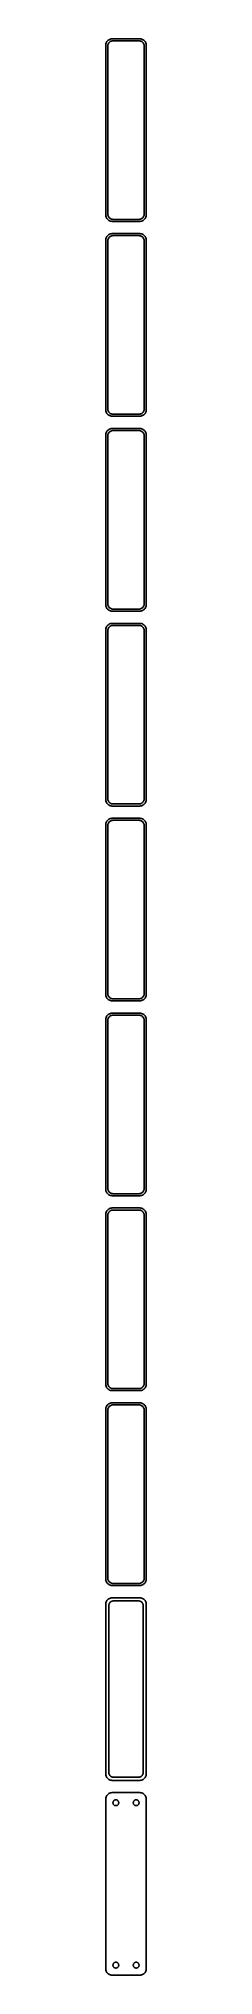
# Model space of a CAD drawing. Header units: metres. Extents: x -15 to 15, y 1373 to 2803.
import ezdxf

# ---------------------------------------------------------------- set-up
doc = ezdxf.new("R2010")
doc.units = ezdxf.units.M

msp = doc.modelspace()

# ---------------------------------------------------------------- linework, layer by layer
for p, q in [((-14.9606, 2799.13), (-15, 2798.5)), ((-15, 2798.5), (-15, 2673.5)), ((-14.8429, 2799.74), (-14.9606, 2799.13)), ((-14.6489, 2800.34), (-14.8429, 2799.74)), ((-14.3815, 2800.91), (-14.6489, 2800.34)), ((-14.0451, 2801.44), (-14.3815, 2800.91)), ((-13.6448, 2801.92), (-14.0451, 2801.44)), ((-13.1871, 2802.35), (-13.6448, 2801.92)), ((-13.5, 2798), (-13.4684, 2798.5)), ((-13.5, 2674), (-13.5, 2798)), ((-13.4684, 2798.5), (-13.3743, 2798.99)), ((-13.3743, 2798.99), (-13.2191, 2799.47)), ((-13.2191, 2799.47), (-13.0052, 2799.93)), ((-12.6791, 2802.72), (-13.1871, 2802.35)), ((-13.0052, 2799.93), (-12.7361, 2800.35)), ((-12.7361, 2800.35), (-12.4159, 2800.74)), ((-12.1289, 2803.02), (-12.6791, 2802.72)), ((-12.4159, 2800.74), (-12.0497, 2801.08)), ((-11.5451, 2803.26), (-12.1289, 2803.02)), ((-12.0497, 2801.08), (-11.6433, 2801.38)), ((-11.6433, 2801.38), (-11.2031, 2801.62)), ((-10.9369, 2803.41), (-11.5451, 2803.26)), ((-11.2031, 2801.62), (-10.7361, 2801.8)), ((-10.3139, 2803.49), (-10.9369, 2803.41)), ((-10.7361, 2801.8), (-10.2495, 2801.93)), ((10.3139, 2803.49), (-10.3139, 2803.49)), ((-10.2495, 2801.93), (-9.75116, 2801.99)), ((-9.75116, 2801.99), (9.75116, 2801.99)), ((9.75116, 2801.99), (10.2495, 2801.93)), ((10.2495, 2801.93), (10.7361, 2801.8)), ((10.9369, 2803.41), (10.3139, 2803.49)), ((10.7361, 2801.8), (11.2031, 2801.62)), ((11.5451, 2803.26), (10.9369, 2803.41)), ((11.2031, 2801.62), (11.6433, 2801.38)), ((12.1289, 2803.02), (11.5451, 2803.26)), ((11.6433, 2801.38), (12.0497, 2801.08)), ((12.0497, 2801.08), (12.4159, 2800.74)), ((12.6791, 2802.72), (12.1289, 2803.02)), ((12.4159, 2800.74), (12.7361, 2800.35)), ((13.1871, 2802.35), (12.6791, 2802.72)), ((12.7361, 2800.35), (13.0052, 2799.93)), ((13.0052, 2799.93), (13.2191, 2799.47)), ((13.6448, 2801.92), (13.1871, 2802.35)), ((13.2191, 2799.47), (13.3743, 2798.99)), ((13.3743, 2798.99), (13.4684, 2798.5)), ((13.4684, 2798.5), (13.5, 2798)), ((13.5, 2798), (13.5, 2674)), ((14.0451, 2801.44), (13.6448, 2801.92)), ((14.3815, 2800.91), (14.0451, 2801.44)), ((14.6489, 2800.34), (14.3815, 2800.91)), ((14.8429, 2799.74), (14.6489, 2800.34)), ((14.9606, 2799.13), (14.8429, 2799.74)), ((15, 2798.5), (14.9606, 2799.13)), ((15, 2673.5), (15, 2798.5)), ((-15, 2673.5), (-14.9606, 2672.87)), ((-14.9606, 2672.87), (-14.8429, 2672.26)), ((-14.8429, 2672.26), (-14.6489, 2671.66)), ((-14.6489, 2671.66), (-14.3815, 2671.09)), ((-14.3815, 2671.09), (-14.0451, 2670.56)), ((-14.0451, 2670.56), (-13.6448, 2670.08)), ((-13.6448, 2670.08), (-13.1871, 2669.65)), ((-13.4684, 2673.5), (-13.5, 2674)), ((-13.3743, 2673.01), (-13.4684, 2673.5)), ((-13.2191, 2672.53), (-13.3743, 2673.01)), ((-13.0052, 2672.07), (-13.2191, 2672.53)), ((-13.1871, 2669.65), (-12.6791, 2669.28)), ((-12.7361, 2671.65), (-13.0052, 2672.07)), ((-12.4159, 2671.26), (-12.7361, 2671.65)), ((-12.6791, 2669.28), (-12.1289, 2668.98)), ((-12.0497, 2670.92), (-12.4159, 2671.26)), ((-12.1289, 2668.98), (-11.5451, 2668.74)), ((-11.6433, 2670.62), (-12.0497, 2670.92)), ((-11.2031, 2670.38), (-11.6433, 2670.62)), ((-11.5451, 2668.74), (-10.9369, 2668.59)), ((-10.7361, 2670.2), (-11.2031, 2670.38)), ((-10.9369, 2668.59), (-10.3139, 2668.51)), ((-10.2495, 2670.07), (-10.7361, 2670.2)), ((-10.3139, 2668.51), (10.3139, 2668.51)), ((-9.75116, 2670.01), (-10.2495, 2670.07)), ((9.75116, 2670.01), (-9.75116, 2670.01)), ((10.2495, 2670.07), (9.75116, 2670.01)), ((10.7361, 2670.2), (10.2495, 2670.07)), ((10.3139, 2668.51), (10.9369, 2668.59)), ((11.2031, 2670.38), (10.7361, 2670.2)), ((10.9369, 2668.59), (11.5451, 2668.74)), ((11.6433, 2670.62), (11.2031, 2670.38)), ((11.5451, 2668.74), (12.1289, 2668.98)), ((12.0497, 2670.92), (11.6433, 2670.62)), ((12.4159, 2671.26), (12.0497, 2670.92)), ((12.1289, 2668.98), (12.6791, 2669.28)), ((12.7361, 2671.65), (12.4159, 2671.26)), ((12.6791, 2669.28), (13.1871, 2669.65)), ((13.0052, 2672.07), (12.7361, 2671.65)), ((13.2191, 2672.53), (13.0052, 2672.07)), ((13.1871, 2669.65), (13.6448, 2670.08)), ((13.3743, 2673.01), (13.2191, 2672.53)), ((13.4684, 2673.5), (13.3743, 2673.01)), ((13.5, 2674), (13.4684, 2673.5)), ((13.6448, 2670.08), (14.0451, 2670.56)), ((14.0451, 2670.56), (14.3815, 2671.09)), ((14.3815, 2671.09), (14.6489, 2671.66)), ((14.6489, 2671.66), (14.8429, 2672.26)), ((14.8429, 2672.26), (14.9606, 2672.87)), ((14.9606, 2672.87), (15, 2673.5)), ((-14.9606, 2655.13), (-15, 2654.5)), ((-15, 2654.5), (-15, 2529.5)), ((-14.8429, 2655.74), (-14.9606, 2655.13)), ((-14.6489, 2656.34), (-14.8429, 2655.74)), ((-14.3815, 2656.91), (-14.6489, 2656.34)), ((-14.0451, 2657.44), (-14.3815, 2656.91)), ((-13.6448, 2657.92), (-14.0451, 2657.44)), ((-13.1871, 2658.35), (-13.6448, 2657.92)), ((-13.5, 2654), (-13.4684, 2654.5)), ((-13.5, 2530), (-13.5, 2654)), ((-13.4684, 2654.5), (-13.3743, 2654.99)), ((-13.3743, 2654.99), (-13.2191, 2655.47)), ((-13.2191, 2655.47), (-13.0052, 2655.93)), ((-12.6791, 2658.72), (-13.1871, 2658.35)), ((-13.0052, 2655.93), (-12.7361, 2656.35)), ((-12.7361, 2656.35), (-12.4159, 2656.74)), ((-12.1289, 2659.02), (-12.6791, 2658.72)), ((-12.4159, 2656.74), (-12.0497, 2657.08)), ((-11.5451, 2659.26), (-12.1289, 2659.02)), ((-12.0497, 2657.08), (-11.6433, 2657.38)), ((-11.6433, 2657.38), (-11.2031, 2657.62)), ((-10.9369, 2659.41), (-11.5451, 2659.26)), ((-11.2031, 2657.62), (-10.7361, 2657.8)), ((-10.3139, 2659.49), (-10.9369, 2659.41)), ((-10.7361, 2657.8), (-10.2495, 2657.93)), ((10.3139, 2659.49), (-10.3139, 2659.49)), ((-10.2495, 2657.93), (-9.75116, 2657.99)), ((-9.75116, 2657.99), (9.75116, 2657.99)), ((9.75116, 2657.99), (10.2495, 2657.93)), ((10.2495, 2657.93), (10.7361, 2657.8)), ((10.9369, 2659.41), (10.3139, 2659.49)), ((10.7361, 2657.8), (11.2031, 2657.62)), ((11.5451, 2659.26), (10.9369, 2659.41)), ((11.2031, 2657.62), (11.6433, 2657.38)), ((12.1289, 2659.02), (11.5451, 2659.26)), ((11.6433, 2657.38), (12.0497, 2657.08)), ((12.0497, 2657.08), (12.4159, 2656.74)), ((12.6791, 2658.72), (12.1289, 2659.02)), ((12.4159, 2656.74), (12.7361, 2656.35)), ((13.1871, 2658.35), (12.6791, 2658.72)), ((12.7361, 2656.35), (13.0052, 2655.93)), ((13.0052, 2655.93), (13.2191, 2655.47)), ((13.6448, 2657.92), (13.1871, 2658.35)), ((13.2191, 2655.47), (13.3743, 2654.99)), ((13.3743, 2654.99), (13.4684, 2654.5)), ((13.4684, 2654.5), (13.5, 2654)), ((13.5, 2654), (13.5, 2530)), ((14.0451, 2657.44), (13.6448, 2657.92)), ((14.3815, 2656.91), (14.0451, 2657.44)), ((14.6489, 2656.34), (14.3815, 2656.91)), ((14.8429, 2655.74), (14.6489, 2656.34)), ((14.9606, 2655.13), (14.8429, 2655.74)), ((15, 2654.5), (14.9606, 2655.13)), ((15, 2529.5), (15, 2654.5)), ((-15, 2529.5), (-14.9606, 2528.87)), ((-14.9606, 2528.87), (-14.8429, 2528.26)), ((-14.8429, 2528.26), (-14.6489, 2527.66)), ((-14.6489, 2527.66), (-14.3815, 2527.09)), ((-14.3815, 2527.09), (-14.0451, 2526.56)), ((-14.0451, 2526.56), (-13.6448, 2526.08)), ((-13.6448, 2526.08), (-13.1871, 2525.65)), ((-13.4684, 2529.5), (-13.5, 2530)), ((-13.3743, 2529.01), (-13.4684, 2529.5)), ((-13.2191, 2528.53), (-13.3743, 2529.01)), ((-13.0052, 2528.07), (-13.2191, 2528.53)), ((-13.1871, 2525.65), (-12.6791, 2525.28)), ((-12.7361, 2527.65), (-13.0052, 2528.07)), ((-12.4159, 2527.26), (-12.7361, 2527.65)), ((-12.6791, 2525.28), (-12.1289, 2524.98)), ((-12.0497, 2526.92), (-12.4159, 2527.26)), ((-12.1289, 2524.98), (-11.5451, 2524.74)), ((-11.6433, 2526.62), (-12.0497, 2526.92)), ((-11.2031, 2526.38), (-11.6433, 2526.62)), ((-11.5451, 2524.74), (-10.9369, 2524.59)), ((-10.7361, 2526.2), (-11.2031, 2526.38)), ((-10.9369, 2524.59), (-10.3139, 2524.51)), ((-10.2495, 2526.07), (-10.7361, 2526.2)), ((-10.3139, 2524.51), (10.3139, 2524.51)), ((-9.75116, 2526.01), (-10.2495, 2526.07)), ((9.75116, 2526.01), (-9.75116, 2526.01)), ((10.2495, 2526.07), (9.75116, 2526.01)), ((10.7361, 2526.2), (10.2495, 2526.07)), ((10.3139, 2524.51), (10.9369, 2524.59)), ((11.2031, 2526.38), (10.7361, 2526.2)), ((10.9369, 2524.59), (11.5451, 2524.74)), ((11.6433, 2526.62), (11.2031, 2526.38)), ((11.5451, 2524.74), (12.1289, 2524.98)), ((12.0497, 2526.92), (11.6433, 2526.62)), ((12.4159, 2527.26), (12.0497, 2526.92)), ((12.1289, 2524.98), (12.6791, 2525.28)), ((12.7361, 2527.65), (12.4159, 2527.26)), ((12.6791, 2525.28), (13.1871, 2525.65)), ((13.0052, 2528.07), (12.7361, 2527.65)), ((13.2191, 2528.53), (13.0052, 2528.07)), ((13.1871, 2525.65), (13.6448, 2526.08)), ((13.3743, 2529.01), (13.2191, 2528.53)), ((13.4684, 2529.5), (13.3743, 2529.01)), ((13.5, 2530), (13.4684, 2529.5)), ((13.6448, 2526.08), (14.0451, 2526.56)), ((14.0451, 2526.56), (14.3815, 2527.09)), ((14.3815, 2527.09), (14.6489, 2527.66)), ((14.6489, 2527.66), (14.8429, 2528.26)), ((14.8429, 2528.26), (14.9606, 2528.87)), ((14.9606, 2528.87), (15, 2529.5)), ((-14.9606, 2511.13), (-15, 2510.5)), ((-15, 2510.5), (-15, 2385.5)), ((-14.8429, 2511.74), (-14.9606, 2511.13)), ((-14.6489, 2512.34), (-14.8429, 2511.74)), ((-14.3815, 2512.91), (-14.6489, 2512.34)), ((-14.0451, 2513.44), (-14.3815, 2512.91)), ((-13.6448, 2513.92), (-14.0451, 2513.44)), ((-13.1871, 2514.35), (-13.6448, 2513.92)), ((-13.5, 2510), (-13.4684, 2510.5)), ((-13.5, 2386), (-13.5, 2510)), ((-13.4684, 2510.5), (-13.3743, 2510.99)), ((-13.3743, 2510.99), (-13.2191, 2511.47)), ((-13.2191, 2511.47), (-13.0052, 2511.93)), ((-12.6791, 2514.72), (-13.1871, 2514.35)), ((-13.0052, 2511.93), (-12.7361, 2512.35)), ((-12.7361, 2512.35), (-12.4159, 2512.74)), ((-12.1289, 2515.02), (-12.6791, 2514.72)), ((-12.4159, 2512.74), (-12.0497, 2513.08)), ((-11.5451, 2515.26), (-12.1289, 2515.02)), ((-12.0497, 2513.08), (-11.6433, 2513.38)), ((-11.6433, 2513.38), (-11.2031, 2513.62)), ((-10.9369, 2515.41), (-11.5451, 2515.26)), ((-11.2031, 2513.62), (-10.7361, 2513.8)), ((-10.3139, 2515.49), (-10.9369, 2515.41)), ((-10.7361, 2513.8), (-10.2495, 2513.93)), ((10.3139, 2515.49), (-10.3139, 2515.49)), ((-10.2495, 2513.93), (-9.75116, 2513.99)), ((-9.75116, 2513.99), (9.75116, 2513.99)), ((9.75116, 2513.99), (10.2495, 2513.93)), ((10.2495, 2513.93), (10.7361, 2513.8)), ((10.9369, 2515.41), (10.3139, 2515.49)), ((10.7361, 2513.8), (11.2031, 2513.62)), ((11.5451, 2515.26), (10.9369, 2515.41)), ((11.2031, 2513.62), (11.6433, 2513.38)), ((12.1289, 2515.02), (11.5451, 2515.26)), ((11.6433, 2513.38), (12.0497, 2513.08)), ((12.0497, 2513.08), (12.4159, 2512.74)), ((12.6791, 2514.72), (12.1289, 2515.02)), ((12.4159, 2512.74), (12.7361, 2512.35)), ((13.1871, 2514.35), (12.6791, 2514.72)), ((12.7361, 2512.35), (13.0052, 2511.93)), ((13.0052, 2511.93), (13.2191, 2511.47)), ((13.6448, 2513.92), (13.1871, 2514.35)), ((13.2191, 2511.47), (13.3743, 2510.99)), ((13.3743, 2510.99), (13.4684, 2510.5)), ((13.4684, 2510.5), (13.5, 2510)), ((13.5, 2510), (13.5, 2386)), ((14.0451, 2513.44), (13.6448, 2513.92)), ((14.3815, 2512.91), (14.0451, 2513.44)), ((14.6489, 2512.34), (14.3815, 2512.91)), ((14.8429, 2511.74), (14.6489, 2512.34)), ((14.9606, 2511.13), (14.8429, 2511.74)), ((15, 2510.5), (14.9606, 2511.13)), ((15, 2385.5), (15, 2510.5)), ((-15, 2385.5), (-14.9606, 2384.87)), ((-14.9606, 2384.87), (-14.8429, 2384.26)), ((-14.8429, 2384.26), (-14.6489, 2383.66)), ((-14.6489, 2383.66), (-14.3815, 2383.09)), ((-14.3815, 2383.09), (-14.0451, 2382.56)), ((-14.0451, 2382.56), (-13.6448, 2382.08)), ((-13.6448, 2382.08), (-13.1871, 2381.65)), ((-13.4684, 2385.5), (-13.5, 2386)), ((-13.3743, 2385.01), (-13.4684, 2385.5)), ((-13.2191, 2384.53), (-13.3743, 2385.01)), ((-13.0052, 2384.07), (-13.2191, 2384.53)), ((-13.1871, 2381.65), (-12.6791, 2381.28)), ((-12.7361, 2383.65), (-13.0052, 2384.07)), ((-12.4159, 2383.26), (-12.7361, 2383.65)), ((-12.6791, 2381.28), (-12.1289, 2380.98)), ((-12.0497, 2382.92), (-12.4159, 2383.26)), ((-12.1289, 2380.98), (-11.5451, 2380.74)), ((-11.6433, 2382.62), (-12.0497, 2382.92)), ((-11.2031, 2382.38), (-11.6433, 2382.62)), ((-11.5451, 2380.74), (-10.9369, 2380.59)), ((-10.7361, 2382.2), (-11.2031, 2382.38)), ((-10.9369, 2380.59), (-10.3139, 2380.51)), ((-10.2495, 2382.07), (-10.7361, 2382.2)), ((-10.3139, 2380.51), (10.3139, 2380.51)), ((-9.75116, 2382.01), (-10.2495, 2382.07)), ((9.75116, 2382.01), (-9.75116, 2382.01)), ((10.2495, 2382.07), (9.75116, 2382.01)), ((10.7361, 2382.2), (10.2495, 2382.07)), ((10.3139, 2380.51), (10.9369, 2380.59)), ((11.2031, 2382.38), (10.7361, 2382.2)), ((10.9369, 2380.59), (11.5451, 2380.74)), ((11.6433, 2382.62), (11.2031, 2382.38)), ((11.5451, 2380.74), (12.1289, 2380.98)), ((12.0497, 2382.92), (11.6433, 2382.62)), ((12.4159, 2383.26), (12.0497, 2382.92)), ((12.1289, 2380.98), (12.6791, 2381.28)), ((12.7361, 2383.65), (12.4159, 2383.26)), ((12.6791, 2381.28), (13.1871, 2381.65)), ((13.0052, 2384.07), (12.7361, 2383.65)), ((13.2191, 2384.53), (13.0052, 2384.07)), ((13.1871, 2381.65), (13.6448, 2382.08)), ((13.3743, 2385.01), (13.2191, 2384.53)), ((13.4684, 2385.5), (13.3743, 2385.01)), ((13.5, 2386), (13.4684, 2385.5)), ((13.6448, 2382.08), (14.0451, 2382.56)), ((14.0451, 2382.56), (14.3815, 2383.09)), ((14.3815, 2383.09), (14.6489, 2383.66)), ((14.6489, 2383.66), (14.8429, 2384.26)), ((14.8429, 2384.26), (14.9606, 2384.87)), ((14.9606, 2384.87), (15, 2385.5)), ((-14.9606, 2367.13), (-15, 2366.5)), ((-15, 2366.5), (-15, 2241.5)), ((-14.8429, 2367.74), (-14.9606, 2367.13)), ((-14.6489, 2368.34), (-14.8429, 2367.74)), ((-14.3815, 2368.91), (-14.6489, 2368.34)), ((-14.0451, 2369.44), (-14.3815, 2368.91)), ((-13.6448, 2369.92), (-14.0451, 2369.44)), ((-13.1871, 2370.35), (-13.6448, 2369.92)), ((-13.5, 2366), (-13.4684, 2366.5)), ((-13.5, 2242), (-13.5, 2366)), ((-13.4684, 2366.5), (-13.3743, 2366.99)), ((-13.3743, 2366.99), (-13.2191, 2367.47)), ((-13.2191, 2367.47), (-13.0052, 2367.93)), ((-12.6791, 2370.72), (-13.1871, 2370.35)), ((-13.0052, 2367.93), (-12.7361, 2368.35)), ((-12.7361, 2368.35), (-12.4159, 2368.74)), ((-12.1289, 2371.02), (-12.6791, 2370.72)), ((-12.4159, 2368.74), (-12.0497, 2369.08)), ((-11.5451, 2371.26), (-12.1289, 2371.02)), ((-12.0497, 2369.08), (-11.6433, 2369.38)), ((-11.6433, 2369.38), (-11.2031, 2369.62)), ((-10.9369, 2371.41), (-11.5451, 2371.26)), ((-11.2031, 2369.62), (-10.7361, 2369.8)), ((-10.3139, 2371.49), (-10.9369, 2371.41)), ((-10.7361, 2369.8), (-10.2495, 2369.93)), ((10.3139, 2371.49), (-10.3139, 2371.49)), ((-10.2495, 2369.93), (-9.75116, 2369.99)), ((-9.75116, 2369.99), (9.75116, 2369.99)), ((9.75116, 2369.99), (10.2495, 2369.93)), ((10.2495, 2369.93), (10.7361, 2369.8)), ((10.9369, 2371.41), (10.3139, 2371.49)), ((10.7361, 2369.8), (11.2031, 2369.62)), ((11.5451, 2371.26), (10.9369, 2371.41)), ((11.2031, 2369.62), (11.6433, 2369.38)), ((12.1289, 2371.02), (11.5451, 2371.26)), ((11.6433, 2369.38), (12.0497, 2369.08)), ((12.0497, 2369.08), (12.4159, 2368.74)), ((12.6791, 2370.72), (12.1289, 2371.02)), ((12.4159, 2368.74), (12.7361, 2368.35)), ((13.1871, 2370.35), (12.6791, 2370.72)), ((12.7361, 2368.35), (13.0052, 2367.93)), ((13.0052, 2367.93), (13.2191, 2367.47)), ((13.6448, 2369.92), (13.1871, 2370.35)), ((13.2191, 2367.47), (13.3743, 2366.99)), ((13.3743, 2366.99), (13.4684, 2366.5)), ((13.4684, 2366.5), (13.5, 2366)), ((13.5, 2366), (13.5, 2242)), ((14.0451, 2369.44), (13.6448, 2369.92)), ((14.3815, 2368.91), (14.0451, 2369.44)), ((14.6489, 2368.34), (14.3815, 2368.91)), ((14.8429, 2367.74), (14.6489, 2368.34)), ((14.9606, 2367.13), (14.8429, 2367.74)), ((15, 2366.5), (14.9606, 2367.13)), ((15, 2241.5), (15, 2366.5)), ((-15, 2241.5), (-14.9606, 2240.87)), ((-14.9606, 2240.87), (-14.8429, 2240.26)), ((-14.8429, 2240.26), (-14.6489, 2239.66)), ((-14.6489, 2239.66), (-14.3815, 2239.09)), ((-14.3815, 2239.09), (-14.0451, 2238.56)), ((-14.0451, 2238.56), (-13.6448, 2238.08)), ((-13.6448, 2238.08), (-13.1871, 2237.65)), ((-13.4684, 2241.5), (-13.5, 2242)), ((-13.3743, 2241.01), (-13.4684, 2241.5)), ((-13.2191, 2240.53), (-13.3743, 2241.01)), ((-13.0052, 2240.07), (-13.2191, 2240.53)), ((-13.1871, 2237.65), (-12.6791, 2237.28)), ((-12.7361, 2239.65), (-13.0052, 2240.07)), ((-12.4159, 2239.26), (-12.7361, 2239.65)), ((-12.6791, 2237.28), (-12.1289, 2236.98)), ((-12.0497, 2238.92), (-12.4159, 2239.26)), ((-12.1289, 2236.98), (-11.5451, 2236.74)), ((-11.6433, 2238.62), (-12.0497, 2238.92)), ((-11.2031, 2238.38), (-11.6433, 2238.62)), ((-11.5451, 2236.74), (-10.9369, 2236.59)), ((-10.7361, 2238.2), (-11.2031, 2238.38)), ((-10.9369, 2236.59), (-10.3139, 2236.51)), ((-10.2495, 2238.07), (-10.7361, 2238.2)), ((-10.3139, 2236.51), (10.3139, 2236.51)), ((-9.75116, 2238.01), (-10.2495, 2238.07)), ((9.75116, 2238.01), (-9.75116, 2238.01)), ((10.2495, 2238.07), (9.75116, 2238.01)), ((10.7361, 2238.2), (10.2495, 2238.07)), ((10.3139, 2236.51), (10.9369, 2236.59)), ((11.2031, 2238.38), (10.7361, 2238.2)), ((10.9369, 2236.59), (11.5451, 2236.74)), ((11.6433, 2238.62), (11.2031, 2238.38)), ((11.5451, 2236.74), (12.1289, 2236.98)), ((12.0497, 2238.92), (11.6433, 2238.62)), ((12.4159, 2239.26), (12.0497, 2238.92)), ((12.1289, 2236.98), (12.6791, 2237.28)), ((12.7361, 2239.65), (12.4159, 2239.26)), ((12.6791, 2237.28), (13.1871, 2237.65)), ((13.0052, 2240.07), (12.7361, 2239.65)), ((13.2191, 2240.53), (13.0052, 2240.07)), ((13.1871, 2237.65), (13.6448, 2238.08)), ((13.3743, 2241.01), (13.2191, 2240.53)), ((13.4684, 2241.5), (13.3743, 2241.01)), ((13.5, 2242), (13.4684, 2241.5)), ((13.6448, 2238.08), (14.0451, 2238.56)), ((14.0451, 2238.56), (14.3815, 2239.09)), ((14.3815, 2239.09), (14.6489, 2239.66)), ((14.6489, 2239.66), (14.8429, 2240.26)), ((14.8429, 2240.26), (14.9606, 2240.87)), ((14.9606, 2240.87), (15, 2241.5)), ((-14.9606, 2223.13), (-15, 2222.5)), ((-15, 2222.5), (-15, 2097.5)), ((-14.8429, 2223.74), (-14.9606, 2223.13)), ((-14.6489, 2224.34), (-14.8429, 2223.74)), ((-14.3815, 2224.91), (-14.6489, 2224.34)), ((-14.0451, 2225.44), (-14.3815, 2224.91)), ((-13.6448, 2225.92), (-14.0451, 2225.44)), ((-13.1871, 2226.35), (-13.6448, 2225.92)), ((-13.5, 2222), (-13.4684, 2222.5)), ((-13.5, 2098), (-13.5, 2222)), ((-13.4684, 2222.5), (-13.3743, 2222.99)), ((-13.3743, 2222.99), (-13.2191, 2223.47)), ((-13.2191, 2223.47), (-13.0052, 2223.93)), ((-12.6791, 2226.72), (-13.1871, 2226.35)), ((-13.0052, 2223.93), (-12.7361, 2224.35)), ((-12.7361, 2224.35), (-12.4159, 2224.74)), ((-12.1289, 2227.02), (-12.6791, 2226.72)), ((-12.4159, 2224.74), (-12.0497, 2225.08)), ((-11.5451, 2227.26), (-12.1289, 2227.02)), ((-12.0497, 2225.08), (-11.6433, 2225.38)), ((-11.6433, 2225.38), (-11.2031, 2225.62)), ((-10.9369, 2227.41), (-11.5451, 2227.26)), ((-11.2031, 2225.62), (-10.7361, 2225.8)), ((-10.3139, 2227.49), (-10.9369, 2227.41)), ((-10.7361, 2225.8), (-10.2495, 2225.93)), ((10.3139, 2227.49), (-10.3139, 2227.49)), ((-10.2495, 2225.93), (-9.75116, 2225.99)), ((-9.75116, 2225.99), (9.75116, 2225.99)), ((9.75116, 2225.99), (10.2495, 2225.93)), ((10.2495, 2225.93), (10.7361, 2225.8)), ((10.9369, 2227.41), (10.3139, 2227.49)), ((10.7361, 2225.8), (11.2031, 2225.62)), ((11.5451, 2227.26), (10.9369, 2227.41)), ((11.2031, 2225.62), (11.6433, 2225.38)), ((12.1289, 2227.02), (11.5451, 2227.26)), ((11.6433, 2225.38), (12.0497, 2225.08)), ((12.0497, 2225.08), (12.4159, 2224.74)), ((12.6791, 2226.72), (12.1289, 2227.02)), ((12.4159, 2224.74), (12.7361, 2224.35)), ((13.1871, 2226.35), (12.6791, 2226.72)), ((12.7361, 2224.35), (13.0052, 2223.93)), ((13.0052, 2223.93), (13.2191, 2223.47)), ((13.6448, 2225.92), (13.1871, 2226.35)), ((13.2191, 2223.47), (13.3743, 2222.99)), ((13.3743, 2222.99), (13.4684, 2222.5)), ((13.4684, 2222.5), (13.5, 2222)), ((13.5, 2222), (13.5, 2098)), ((14.0451, 2225.44), (13.6448, 2225.92)), ((14.3815, 2224.91), (14.0451, 2225.44)), ((14.6489, 2224.34), (14.3815, 2224.91)), ((14.8429, 2223.74), (14.6489, 2224.34)), ((14.9606, 2223.13), (14.8429, 2223.74)), ((15, 2222.5), (14.9606, 2223.13)), ((15, 2097.5), (15, 2222.5)), ((-15, 2097.5), (-14.9606, 2096.87)), ((-14.9606, 2096.87), (-14.8429, 2096.26)), ((-14.8429, 2096.26), (-14.6489, 2095.66)), ((-14.6489, 2095.66), (-14.3815, 2095.09)), ((-14.3815, 2095.09), (-14.0451, 2094.56)), ((-14.0451, 2094.56), (-13.6448, 2094.08)), ((-13.6448, 2094.08), (-13.1871, 2093.65)), ((-13.4684, 2097.5), (-13.5, 2098)), ((-13.3743, 2097.01), (-13.4684, 2097.5)), ((-13.2191, 2096.53), (-13.3743, 2097.01)), ((-13.0052, 2096.07), (-13.2191, 2096.53)), ((-13.1871, 2093.65), (-12.6791, 2093.28)), ((-12.7361, 2095.65), (-13.0052, 2096.07)), ((-12.4159, 2095.26), (-12.7361, 2095.65)), ((-12.6791, 2093.28), (-12.1289, 2092.98)), ((-12.0497, 2094.92), (-12.4159, 2095.26)), ((-12.1289, 2092.98), (-11.5451, 2092.74)), ((-11.6433, 2094.62), (-12.0497, 2094.92)), ((-11.2031, 2094.38), (-11.6433, 2094.62)), ((-11.5451, 2092.74), (-10.9369, 2092.59)), ((-10.7361, 2094.2), (-11.2031, 2094.38)), ((-10.9369, 2092.59), (-10.3139, 2092.51)), ((-10.2495, 2094.07), (-10.7361, 2094.2)), ((-10.3139, 2092.51), (10.3139, 2092.51)), ((-9.75116, 2094.01), (-10.2495, 2094.07)), ((9.75116, 2094.01), (-9.75116, 2094.01)), ((10.2495, 2094.07), (9.75116, 2094.01)), ((10.7361, 2094.2), (10.2495, 2094.07)), ((10.3139, 2092.51), (10.9369, 2092.59)), ((11.2031, 2094.38), (10.7361, 2094.2)), ((10.9369, 2092.59), (11.5451, 2092.74)), ((11.6433, 2094.62), (11.2031, 2094.38)), ((11.5451, 2092.74), (12.1289, 2092.98)), ((12.0497, 2094.92), (11.6433, 2094.62)), ((12.4159, 2095.26), (12.0497, 2094.92)), ((12.1289, 2092.98), (12.6791, 2093.28)), ((12.7361, 2095.65), (12.4159, 2095.26)), ((12.6791, 2093.28), (13.1871, 2093.65)), ((13.0052, 2096.07), (12.7361, 2095.65)), ((13.2191, 2096.53), (13.0052, 2096.07)), ((13.1871, 2093.65), (13.6448, 2094.08)), ((13.3743, 2097.01), (13.2191, 2096.53)), ((13.4684, 2097.5), (13.3743, 2097.01)), ((13.5, 2098), (13.4684, 2097.5)), ((13.6448, 2094.08), (14.0451, 2094.56)), ((14.0451, 2094.56), (14.3815, 2095.09)), ((14.3815, 2095.09), (14.6489, 2095.66)), ((14.6489, 2095.66), (14.8429, 2096.26)), ((14.8429, 2096.26), (14.9606, 2096.87)), ((14.9606, 2096.87), (15, 2097.5)), ((-14.9606, 2079.13), (-15, 2078.5)), ((-15, 2078.5), (-15, 1953.5)), ((-14.8429, 2079.74), (-14.9606, 2079.13)), ((-14.6489, 2080.34), (-14.8429, 2079.74)), ((-14.3815, 2080.91), (-14.6489, 2080.34)), ((-14.0451, 2081.44), (-14.3815, 2080.91)), ((-13.6448, 2081.92), (-14.0451, 2081.44)), ((-13.1871, 2082.35), (-13.6448, 2081.92)), ((-13.5, 2078), (-13.4684, 2078.5)), ((-13.5, 1954), (-13.5, 2078)), ((-13.4684, 2078.5), (-13.3743, 2078.99)), ((-13.3743, 2078.99), (-13.2191, 2079.47)), ((-13.2191, 2079.47), (-13.0052, 2079.93)), ((-12.6791, 2082.72), (-13.1871, 2082.35)), ((-13.0052, 2079.93), (-12.7361, 2080.35)), ((-12.7361, 2080.35), (-12.4159, 2080.74)), ((-12.1289, 2083.02), (-12.6791, 2082.72)), ((-12.4159, 2080.74), (-12.0497, 2081.08)), ((-11.5451, 2083.26), (-12.1289, 2083.02)), ((-12.0497, 2081.08), (-11.6433, 2081.38)), ((-11.6433, 2081.38), (-11.2031, 2081.62)), ((-10.9369, 2083.41), (-11.5451, 2083.26)), ((-11.2031, 2081.62), (-10.7361, 2081.8)), ((-10.3139, 2083.49), (-10.9369, 2083.41)), ((-10.7361, 2081.8), (-10.2495, 2081.93)), ((10.3139, 2083.49), (-10.3139, 2083.49)), ((-10.2495, 2081.93), (-9.75116, 2081.99)), ((-9.75116, 2081.99), (9.75116, 2081.99)), ((9.75116, 2081.99), (10.2495, 2081.93)), ((10.2495, 2081.93), (10.7361, 2081.8)), ((10.9369, 2083.41), (10.3139, 2083.49)), ((10.7361, 2081.8), (11.2031, 2081.62)), ((11.5451, 2083.26), (10.9369, 2083.41)), ((11.2031, 2081.62), (11.6433, 2081.38)), ((12.1289, 2083.02), (11.5451, 2083.26)), ((11.6433, 2081.38), (12.0497, 2081.08)), ((12.0497, 2081.08), (12.4159, 2080.74)), ((12.6791, 2082.72), (12.1289, 2083.02)), ((12.4159, 2080.74), (12.7361, 2080.35)), ((13.1871, 2082.35), (12.6791, 2082.72)), ((12.7361, 2080.35), (13.0052, 2079.93)), ((13.0052, 2079.93), (13.2191, 2079.47)), ((13.6448, 2081.92), (13.1871, 2082.35)), ((13.2191, 2079.47), (13.3743, 2078.99)), ((13.3743, 2078.99), (13.4684, 2078.5)), ((13.4684, 2078.5), (13.5, 2078)), ((13.5, 2078), (13.5, 1954)), ((14.0451, 2081.44), (13.6448, 2081.92)), ((14.3815, 2080.91), (14.0451, 2081.44)), ((14.6489, 2080.34), (14.3815, 2080.91)), ((14.8429, 2079.74), (14.6489, 2080.34)), ((14.9606, 2079.13), (14.8429, 2079.74)), ((15, 2078.5), (14.9606, 2079.13)), ((15, 1953.5), (15, 2078.5)), ((-15, 1953.5), (-14.9606, 1952.87)), ((-14.9606, 1952.87), (-14.8429, 1952.26)), ((-14.8429, 1952.26), (-14.6489, 1951.66)), ((-14.6489, 1951.66), (-14.3815, 1951.09)), ((-14.3815, 1951.09), (-14.0451, 1950.56)), ((-14.0451, 1950.56), (-13.6448, 1950.08)), ((-13.6448, 1950.08), (-13.1871, 1949.65)), ((-13.4684, 1953.5), (-13.5, 1954)), ((-13.3743, 1953.01), (-13.4684, 1953.5)), ((-13.2191, 1952.53), (-13.3743, 1953.01)), ((-13.0052, 1952.07), (-13.2191, 1952.53)), ((-13.1871, 1949.65), (-12.6791, 1949.28)), ((-12.7361, 1951.65), (-13.0052, 1952.07)), ((-12.4159, 1951.26), (-12.7361, 1951.65)), ((-12.6791, 1949.28), (-12.1289, 1948.98)), ((-12.0497, 1950.92), (-12.4159, 1951.26)), ((-12.1289, 1948.98), (-11.5451, 1948.74)), ((-11.6433, 1950.62), (-12.0497, 1950.92)), ((-11.2031, 1950.38), (-11.6433, 1950.62)), ((-11.5451, 1948.74), (-10.9369, 1948.59)), ((-10.7361, 1950.2), (-11.2031, 1950.38)), ((-10.9369, 1948.59), (-10.3139, 1948.51)), ((-10.2495, 1950.07), (-10.7361, 1950.2)), ((-10.3139, 1948.51), (10.3139, 1948.51)), ((-9.75116, 1950.01), (-10.2495, 1950.07)), ((9.75116, 1950.01), (-9.75116, 1950.01)), ((10.2495, 1950.07), (9.75116, 1950.01)), ((10.7361, 1950.2), (10.2495, 1950.07)), ((10.3139, 1948.51), (10.9369, 1948.59)), ((11.2031, 1950.38), (10.7361, 1950.2)), ((10.9369, 1948.59), (11.5451, 1948.74)), ((11.6433, 1950.62), (11.2031, 1950.38)), ((11.5451, 1948.74), (12.1289, 1948.98)), ((12.0497, 1950.92), (11.6433, 1950.62)), ((12.4159, 1951.26), (12.0497, 1950.92)), ((12.1289, 1948.98), (12.6791, 1949.28)), ((12.7361, 1951.65), (12.4159, 1951.26)), ((12.6791, 1949.28), (13.1871, 1949.65)), ((13.0052, 1952.07), (12.7361, 1951.65)), ((13.2191, 1952.53), (13.0052, 1952.07)), ((13.1871, 1949.65), (13.6448, 1950.08)), ((13.3743, 1953.01), (13.2191, 1952.53)), ((13.4684, 1953.5), (13.3743, 1953.01)), ((13.5, 1954), (13.4684, 1953.5)), ((13.6448, 1950.08), (14.0451, 1950.56)), ((14.0451, 1950.56), (14.3815, 1951.09)), ((14.3815, 1951.09), (14.6489, 1951.66)), ((14.6489, 1951.66), (14.8429, 1952.26)), ((14.8429, 1952.26), (14.9606, 1952.87)), ((14.9606, 1952.87), (15, 1953.5)), ((-14.9606, 1935.13), (-15, 1934.5)), ((-15, 1934.5), (-15, 1809.5)), ((-14.8429, 1935.74), (-14.9606, 1935.13)), ((-14.6489, 1936.34), (-14.8429, 1935.74)), ((-14.3815, 1936.91), (-14.6489, 1936.34)), ((-14.0451, 1937.44), (-14.3815, 1936.91)), ((-13.6448, 1937.92), (-14.0451, 1937.44)), ((-13.1871, 1938.35), (-13.6448, 1937.92)), ((-13.5, 1934), (-13.4684, 1934.5)), ((-13.5, 1810), (-13.5, 1934)), ((-13.4684, 1934.5), (-13.3743, 1934.99)), ((-13.3743, 1934.99), (-13.2191, 1935.47)), ((-13.2191, 1935.47), (-13.0052, 1935.93)), ((-12.6791, 1938.72), (-13.1871, 1938.35)), ((-13.0052, 1935.93), (-12.7361, 1936.35)), ((-12.7361, 1936.35), (-12.4159, 1936.74)), ((-12.1289, 1939.02), (-12.6791, 1938.72)), ((-12.4159, 1936.74), (-12.0497, 1937.08)), ((-11.5451, 1939.26), (-12.1289, 1939.02)), ((-12.0497, 1937.08), (-11.6433, 1937.38)), ((-11.6433, 1937.38), (-11.2031, 1937.62)), ((-10.9369, 1939.41), (-11.5451, 1939.26)), ((-11.2031, 1937.62), (-10.7361, 1937.8)), ((-10.3139, 1939.49), (-10.9369, 1939.41)), ((-10.7361, 1937.8), (-10.2495, 1937.93)), ((10.3139, 1939.49), (-10.3139, 1939.49)), ((-10.2495, 1937.93), (-9.75116, 1937.99)), ((-9.75116, 1937.99), (9.75116, 1937.99)), ((9.75116, 1937.99), (10.2495, 1937.93)), ((10.2495, 1937.93), (10.7361, 1937.8)), ((10.9369, 1939.41), (10.3139, 1939.49)), ((10.7361, 1937.8), (11.2031, 1937.62)), ((11.5451, 1939.26), (10.9369, 1939.41)), ((11.2031, 1937.62), (11.6433, 1937.38)), ((12.1289, 1939.02), (11.5451, 1939.26)), ((11.6433, 1937.38), (12.0497, 1937.08)), ((12.0497, 1937.08), (12.4159, 1936.74)), ((12.6791, 1938.72), (12.1289, 1939.02)), ((12.4159, 1936.74), (12.7361, 1936.35)), ((13.1871, 1938.35), (12.6791, 1938.72)), ((12.7361, 1936.35), (13.0052, 1935.93)), ((13.0052, 1935.93), (13.2191, 1935.47)), ((13.6448, 1937.92), (13.1871, 1938.35)), ((13.2191, 1935.47), (13.3743, 1934.99)), ((13.3743, 1934.99), (13.4684, 1934.5)), ((13.4684, 1934.5), (13.5, 1934)), ((13.5, 1934), (13.5, 1810)), ((14.0451, 1937.44), (13.6448, 1937.92)), ((14.3815, 1936.91), (14.0451, 1937.44)), ((14.6489, 1936.34), (14.3815, 1936.91)), ((14.8429, 1935.74), (14.6489, 1936.34)), ((14.9606, 1935.13), (14.8429, 1935.74)), ((15, 1934.5), (14.9606, 1935.13)), ((15, 1809.5), (15, 1934.5)), ((-15, 1809.5), (-14.9606, 1808.87)), ((-14.9606, 1808.87), (-14.8429, 1808.26)), ((-14.8429, 1808.26), (-14.6489, 1807.66)), ((-14.6489, 1807.66), (-14.3815, 1807.09)), ((-14.3815, 1807.09), (-14.0451, 1806.56)), ((-14.0451, 1806.56), (-13.6448, 1806.08)), ((-13.6448, 1806.08), (-13.1871, 1805.65)), ((-13.4684, 1809.5), (-13.5, 1810)), ((-13.3743, 1809.01), (-13.4684, 1809.5)), ((-13.2191, 1808.53), (-13.3743, 1809.01)), ((-13.0052, 1808.07), (-13.2191, 1808.53)), ((-13.1871, 1805.65), (-12.6791, 1805.28)), ((-12.7361, 1807.65), (-13.0052, 1808.07)), ((-12.4159, 1807.26), (-12.7361, 1807.65)), ((-12.6791, 1805.28), (-12.1289, 1804.98)), ((-12.0497, 1806.92), (-12.4159, 1807.26)), ((-12.1289, 1804.98), (-11.5451, 1804.74)), ((-11.6433, 1806.62), (-12.0497, 1806.92)), ((-11.2031, 1806.38), (-11.6433, 1806.62)), ((-11.5451, 1804.74), (-10.9369, 1804.59)), ((-10.7361, 1806.2), (-11.2031, 1806.38)), ((-10.9369, 1804.59), (-10.3139, 1804.51)), ((-10.2495, 1806.07), (-10.7361, 1806.2)), ((-10.3139, 1804.51), (10.3139, 1804.51)), ((-9.75116, 1806.01), (-10.2495, 1806.07)), ((9.75116, 1806.01), (-9.75116, 1806.01)), ((10.2495, 1806.07), (9.75116, 1806.01)), ((10.7361, 1806.2), (10.2495, 1806.07)), ((10.3139, 1804.51), (10.9369, 1804.59)), ((11.2031, 1806.38), (10.7361, 1806.2)), ((10.9369, 1804.59), (11.5451, 1804.74)), ((11.6433, 1806.62), (11.2031, 1806.38)), ((11.5451, 1804.74), (12.1289, 1804.98)), ((12.0497, 1806.92), (11.6433, 1806.62)), ((12.4159, 1807.26), (12.0497, 1806.92)), ((12.1289, 1804.98), (12.6791, 1805.28)), ((12.7361, 1807.65), (12.4159, 1807.26)), ((12.6791, 1805.28), (13.1871, 1805.65)), ((13.0052, 1808.07), (12.7361, 1807.65)), ((13.2191, 1808.53), (13.0052, 1808.07)), ((13.1871, 1805.65), (13.6448, 1806.08)), ((13.3743, 1809.01), (13.2191, 1808.53)), ((13.4684, 1809.5), (13.3743, 1809.01)), ((13.5, 1810), (13.4684, 1809.5)), ((13.6448, 1806.08), (14.0451, 1806.56)), ((14.0451, 1806.56), (14.3815, 1807.09)), ((14.3815, 1807.09), (14.6489, 1807.66)), ((14.6489, 1807.66), (14.8429, 1808.26)), ((14.8429, 1808.26), (14.9606, 1808.87)), ((14.9606, 1808.87), (15, 1809.5)), ((-14.9606, 1791.13), (-15, 1790.5)), ((-15, 1790.5), (-15, 1665.5)), ((-14.8429, 1791.74), (-14.9606, 1791.13)), ((-14.6489, 1792.34), (-14.8429, 1791.74)), ((-14.3815, 1792.91), (-14.6489, 1792.34)), ((-14.0451, 1793.44), (-14.3815, 1792.91)), ((-13.6448, 1793.92), (-14.0451, 1793.44)), ((-13.1871, 1794.35), (-13.6448, 1793.92)), ((-13.5, 1790), (-13.4684, 1790.5)), ((-13.5, 1666), (-13.5, 1790)), ((-13.4684, 1790.5), (-13.3743, 1790.99)), ((-13.3743, 1790.99), (-13.2191, 1791.47)), ((-13.2191, 1791.47), (-13.0052, 1791.93)), ((-12.6791, 1794.72), (-13.1871, 1794.35)), ((-13.0052, 1791.93), (-12.7361, 1792.35)), ((-12.7361, 1792.35), (-12.4159, 1792.74)), ((-12.1289, 1795.02), (-12.6791, 1794.72)), ((-12.4159, 1792.74), (-12.0497, 1793.08)), ((-11.5451, 1795.26), (-12.1289, 1795.02)), ((-12.0497, 1793.08), (-11.6433, 1793.38)), ((-11.6433, 1793.38), (-11.2031, 1793.62)), ((-10.9369, 1795.41), (-11.5451, 1795.26)), ((-11.2031, 1793.62), (-10.7361, 1793.8)), ((-10.3139, 1795.49), (-10.9369, 1795.41)), ((-10.7361, 1793.8), (-10.2495, 1793.93)), ((10.3139, 1795.49), (-10.3139, 1795.49)), ((-10.2495, 1793.93), (-9.75116, 1793.99)), ((-9.75116, 1793.99), (9.75116, 1793.99)), ((9.75116, 1793.99), (10.2495, 1793.93)), ((10.2495, 1793.93), (10.7361, 1793.8)), ((10.9369, 1795.41), (10.3139, 1795.49)), ((10.7361, 1793.8), (11.2031, 1793.62)), ((11.5451, 1795.26), (10.9369, 1795.41)), ((11.2031, 1793.62), (11.6433, 1793.38)), ((12.1289, 1795.02), (11.5451, 1795.26)), ((11.6433, 1793.38), (12.0497, 1793.08)), ((12.0497, 1793.08), (12.4159, 1792.74)), ((12.6791, 1794.72), (12.1289, 1795.02)), ((12.4159, 1792.74), (12.7361, 1792.35)), ((13.1871, 1794.35), (12.6791, 1794.72)), ((12.7361, 1792.35), (13.0052, 1791.93)), ((13.0052, 1791.93), (13.2191, 1791.47)), ((13.6448, 1793.92), (13.1871, 1794.35)), ((13.2191, 1791.47), (13.3743, 1790.99)), ((13.3743, 1790.99), (13.4684, 1790.5)), ((13.4684, 1790.5), (13.5, 1790)), ((13.5, 1790), (13.5, 1666)), ((14.0451, 1793.44), (13.6448, 1793.92)), ((14.3815, 1792.91), (14.0451, 1793.44)), ((14.6489, 1792.34), (14.3815, 1792.91)), ((14.8429, 1791.74), (14.6489, 1792.34)), ((14.9606, 1791.13), (14.8429, 1791.74)), ((15, 1790.5), (14.9606, 1791.13)), ((15, 1665.5), (15, 1790.5)), ((-15, 1665.5), (-14.9606, 1664.87)), ((-14.9606, 1664.87), (-14.8429, 1664.26)), ((-14.8429, 1664.26), (-14.6489, 1663.66)), ((-14.6489, 1663.66), (-14.3815, 1663.09)), ((-14.3815, 1663.09), (-14.0451, 1662.56)), ((-14.0451, 1662.56), (-13.6448, 1662.08)), ((-13.6448, 1662.08), (-13.1871, 1661.65)), ((-13.4684, 1665.5), (-13.5, 1666)), ((-13.3743, 1665.01), (-13.4684, 1665.5)), ((-13.2191, 1664.53), (-13.3743, 1665.01)), ((-13.0052, 1664.07), (-13.2191, 1664.53)), ((-13.1871, 1661.65), (-12.6791, 1661.28)), ((-12.7361, 1663.65), (-13.0052, 1664.07)), ((-12.4159, 1663.26), (-12.7361, 1663.65)), ((-12.6791, 1661.28), (-12.1289, 1660.98)), ((-12.0497, 1662.92), (-12.4159, 1663.26)), ((-12.1289, 1660.98), (-11.5451, 1660.74)), ((-11.6433, 1662.62), (-12.0497, 1662.92)), ((-11.2031, 1662.38), (-11.6433, 1662.62)), ((-11.5451, 1660.74), (-10.9369, 1660.59)), ((-10.7361, 1662.2), (-11.2031, 1662.38)), ((-10.9369, 1660.59), (-10.3139, 1660.51)), ((-10.2495, 1662.07), (-10.7361, 1662.2)), ((-10.3139, 1660.51), (10.3139, 1660.51)), ((-9.75116, 1662.01), (-10.2495, 1662.07)), ((9.75116, 1662.01), (-9.75116, 1662.01)), ((10.2495, 1662.07), (9.75116, 1662.01)), ((10.7361, 1662.2), (10.2495, 1662.07)), ((10.3139, 1660.51), (10.9369, 1660.59)), ((11.2031, 1662.38), (10.7361, 1662.2)), ((10.9369, 1660.59), (11.5451, 1660.74)), ((11.6433, 1662.62), (11.2031, 1662.38)), ((11.5451, 1660.74), (12.1289, 1660.98)), ((12.0497, 1662.92), (11.6433, 1662.62)), ((12.4159, 1663.26), (12.0497, 1662.92)), ((12.1289, 1660.98), (12.6791, 1661.28)), ((12.7361, 1663.65), (12.4159, 1663.26)), ((12.6791, 1661.28), (13.1871, 1661.65)), ((13.0052, 1664.07), (12.7361, 1663.65)), ((13.2191, 1664.53), (13.0052, 1664.07)), ((13.1871, 1661.65), (13.6448, 1662.08)), ((13.3743, 1665.01), (13.2191, 1664.53)), ((13.4684, 1665.5), (13.3743, 1665.01)), ((13.5, 1666), (13.4684, 1665.5)), ((13.6448, 1662.08), (14.0451, 1662.56)), ((14.0451, 1662.56), (14.3815, 1663.09)), ((14.3815, 1663.09), (14.6489, 1663.66)), ((14.6489, 1663.66), (14.8429, 1664.26)), ((14.8429, 1664.26), (14.9606, 1664.87)), ((14.9606, 1664.87), (15, 1665.5)), ((-14.9606, 1647.13), (-15, 1646.5)), ((-15, 1646.5), (-15, 1521.5)), ((-14.8429, 1647.74), (-14.9606, 1647.13)), ((-14.6489, 1648.34), (-14.8429, 1647.74)), ((-14.3815, 1648.91), (-14.6489, 1648.34)), ((-14.0451, 1649.44), (-14.3815, 1648.91)), ((-13.6448, 1649.92), (-14.0451, 1649.44)), ((-13.1871, 1650.35), (-13.6448, 1649.92)), ((-12.6791, 1650.72), (-13.1871, 1650.35)), ((-12.1289, 1651.02), (-12.6791, 1650.72)), ((-12.6129, 1646), (-12.5884, 1646.39)), ((-12.6129, 1522), (-12.6129, 1646)), ((-12.5884, 1646.39), (-12.5151, 1646.77)), ((-12.5151, 1646.77), (-12.3943, 1647.15)), ((-12.3943, 1647.15), (-12.2279, 1647.5)), ((-12.2279, 1647.5), (-12.0184, 1647.83)), ((-11.5451, 1651.26), (-12.1289, 1651.02)), ((-12.0184, 1647.83), (-11.7692, 1648.13)), ((-11.7692, 1648.13), (-11.4842, 1648.4)), ((-10.9369, 1651.41), (-11.5451, 1651.26)), ((-11.4842, 1648.4), (-11.168, 1648.63)), ((-11.168, 1648.63), (-10.8254, 1648.82)), ((-10.3139, 1651.49), (-10.9369, 1651.41)), ((-10.8254, 1648.82), (-10.4619, 1648.96)), ((-10.4619, 1648.96), (-10.0833, 1649.06)), ((10.3139, 1651.49), (-10.3139, 1651.49)), ((-10.0833, 1649.06), (-9.69545, 1649.11)), ((-9.69545, 1649.11), (9.69545, 1649.11)), ((9.69545, 1649.11), (10.0833, 1649.06)), ((10.0833, 1649.06), (10.4619, 1648.96)), ((10.9369, 1651.41), (10.3139, 1651.49)), ((10.4619, 1648.96), (10.8254, 1648.82)), ((10.8254, 1648.82), (11.168, 1648.63)), ((11.5451, 1651.26), (10.9369, 1651.41)), ((11.168, 1648.63), (11.4842, 1648.4)), ((11.4842, 1648.4), (11.7692, 1648.13)), ((12.1289, 1651.02), (11.5451, 1651.26)), ((11.7692, 1648.13), (12.0184, 1647.83)), ((12.0184, 1647.83), (12.2279, 1647.5)), ((12.6791, 1650.72), (12.1289, 1651.02)), ((12.2279, 1647.5), (12.3943, 1647.15)), ((12.3943, 1647.15), (12.5151, 1646.77)), ((12.5151, 1646.77), (12.5884, 1646.39)), ((12.5884, 1646.39), (12.6129, 1646)), ((12.6129, 1646), (12.6129, 1522)), ((13.1871, 1650.35), (12.6791, 1650.72)), ((13.6448, 1649.92), (13.1871, 1650.35)), ((14.0451, 1649.44), (13.6448, 1649.92)), ((14.3815, 1648.91), (14.0451, 1649.44)), ((14.6489, 1648.34), (14.3815, 1648.91)), ((14.8429, 1647.74), (14.6489, 1648.34)), ((14.9606, 1647.13), (14.8429, 1647.74)), ((15, 1646.5), (14.9606, 1647.13)), ((15, 1521.5), (15, 1646.5)), ((-15, 1521.5), (-14.9606, 1520.87)), ((-14.9606, 1520.87), (-14.8429, 1520.26)), ((-14.8429, 1520.26), (-14.6489, 1519.66)), ((-14.6489, 1519.66), (-14.3815, 1519.09)), ((-14.3815, 1519.09), (-14.0451, 1518.56)), ((-14.0451, 1518.56), (-13.6448, 1518.08)), ((-13.6448, 1518.08), (-13.1871, 1517.65)), ((-13.1871, 1517.65), (-12.6791, 1517.28)), ((-12.6791, 1517.28), (-12.1289, 1516.98)), ((-12.5884, 1521.61), (-12.6129, 1522)), ((-12.5151, 1521.23), (-12.5884, 1521.61)), ((-12.3943, 1520.85), (-12.5151, 1521.23)), ((-12.2279, 1520.5), (-12.3943, 1520.85)), ((-12.0184, 1520.17), (-12.2279, 1520.5)), ((-12.1289, 1516.98), (-11.5451, 1516.74)), ((-11.7692, 1519.87), (-12.0184, 1520.17)), ((-11.4842, 1519.6), (-11.7692, 1519.87)), ((-11.168, 1519.37), (-11.4842, 1519.6)), ((-10.8254, 1519.18), (-11.168, 1519.37)), ((-10.4619, 1519.04), (-10.8254, 1519.18)), ((-10.0833, 1518.94), (-10.4619, 1519.04)), ((-9.69545, 1518.89), (-10.0833, 1518.94)), ((9.69545, 1518.89), (-9.69545, 1518.89)), ((10.0833, 1518.94), (9.69545, 1518.89)), ((10.4619, 1519.04), (10.0833, 1518.94)), ((10.8254, 1519.18), (10.4619, 1519.04)), ((11.168, 1519.37), (10.8254, 1519.18)), ((11.4842, 1519.6), (11.168, 1519.37)), ((11.7692, 1519.87), (11.4842, 1519.6)), ((11.5451, 1516.74), (12.1289, 1516.98)), ((12.0184, 1520.17), (11.7692, 1519.87)), ((12.2279, 1520.5), (12.0184, 1520.17)), ((12.1289, 1516.98), (12.6791, 1517.28)), ((12.3943, 1520.85), (12.2279, 1520.5)), ((12.5151, 1521.23), (12.3943, 1520.85)), ((12.5884, 1521.61), (12.5151, 1521.23)), ((12.6129, 1522), (12.5884, 1521.61)), ((12.6791, 1517.28), (13.1871, 1517.65)), ((13.1871, 1517.65), (13.6448, 1518.08)), ((13.6448, 1518.08), (14.0451, 1518.56)), ((14.0451, 1518.56), (14.3815, 1519.09)), ((14.3815, 1519.09), (14.6489, 1519.66)), ((14.6489, 1519.66), (14.8429, 1520.26)), ((14.8429, 1520.26), (14.9606, 1520.87)), ((14.9606, 1520.87), (15, 1521.5)), ((-14.9606, 1503.13), (-15, 1502.5)), ((-14.8429, 1503.74), (-14.9606, 1503.13)), ((-14.6489, 1504.34), (-14.8429, 1503.74)), ((-14.3815, 1504.91), (-14.6489, 1504.34)), ((-14.0451, 1505.44), (-14.3815, 1504.91)), ((-13.6448, 1505.92), (-14.0451, 1505.44)), ((-13.1871, 1506.35), (-13.6448, 1505.92)), ((-12.6791, 1506.72), (-13.1871, 1506.35)), ((-12.1289, 1507.02), (-12.6791, 1506.72)), ((-11.5451, 1507.26), (-12.1289, 1507.02)), ((-11.5451, 1516.74), (-10.9369, 1516.59)), ((-10.9369, 1507.41), (-11.5451, 1507.26)), ((-10.9369, 1516.59), (-10.3139, 1516.51)), ((-10.3139, 1507.49), (-10.9369, 1507.41)), ((-10.3139, 1516.51), (10.3139, 1516.51)), ((10.3139, 1507.49), (-10.3139, 1507.49)), ((10.3139, 1516.51), (10.9369, 1516.59)), ((10.9369, 1507.41), (10.3139, 1507.49)), ((10.9369, 1516.59), (11.5451, 1516.74)), ((11.5451, 1507.26), (10.9369, 1507.41)), ((12.1289, 1507.02), (11.5451, 1507.26)), ((12.6791, 1506.72), (12.1289, 1507.02)), ((13.1871, 1506.35), (12.6791, 1506.72)), ((13.6448, 1505.92), (13.1871, 1506.35)), ((14.0451, 1505.44), (13.6448, 1505.92)), ((14.3815, 1504.91), (14.0451, 1505.44)), ((14.6489, 1504.34), (14.3815, 1504.91)), ((14.8429, 1503.74), (14.6489, 1504.34)), ((14.9606, 1503.13), (14.8429, 1503.74)), ((15, 1502.5), (14.9606, 1503.13)), ((-15, 1502.5), (-15, 1377.5)), ((-9.63528, 1500), (-9.61845, 1500.27)), ((-9.61845, 1499.73), (-9.63528, 1500)), ((-9.61845, 1500.27), (-9.56821, 1500.53)), ((-9.56821, 1499.47), (-9.61845, 1499.73)), ((-9.56821, 1500.53), (-9.48534, 1500.79)), ((-9.48534, 1499.21), (-9.56821, 1499.47)), ((-9.48534, 1500.79), (-9.37117, 1501.03)), ((-9.37117, 1498.97), (-9.48534, 1499.21)), ((-9.37117, 1501.03), (-9.22748, 1501.26)), ((-9.22748, 1498.74), (-9.37117, 1498.97)), ((-9.22748, 1501.26), (-9.05655, 1501.46)), ((-9.05655, 1498.54), (-9.22748, 1498.74)), ((-9.05655, 1501.46), (-8.86108, 1501.65)), ((-8.86108, 1498.35), (-9.05655, 1498.54)), ((-8.86108, 1501.65), (-8.64413, 1501.8)), ((-8.64413, 1498.2), (-8.86108, 1498.35)), ((-8.64413, 1501.8), (-8.40915, 1501.93)), ((-8.40915, 1498.07), (-8.64413, 1498.2)), ((-8.40915, 1501.93), (-8.15984, 1502.03)), ((-8.15984, 1497.97), (-8.40915, 1498.07)), ((-8.15984, 1502.03), (-7.9001, 1502.1)), ((-7.9001, 1497.9), (-8.15984, 1497.97)), ((-7.9001, 1502.1), (-7.63406, 1502.13)), ((-7.63406, 1497.87), (-7.9001, 1497.9)), ((-7.63406, 1502.13), (-7.36592, 1502.13)), ((-7.36592, 1497.87), (-7.63406, 1497.87)), ((-7.36592, 1502.13), (-7.09988, 1502.1)), ((-7.09988, 1497.9), (-7.36592, 1497.87)), ((-7.09988, 1502.1), (-6.84015, 1502.03)), ((-6.84015, 1497.97), (-7.09988, 1497.9)), ((-6.84015, 1502.03), (-6.59084, 1501.93)), ((-6.59084, 1498.07), (-6.84015, 1497.97)), ((-6.59084, 1501.93), (-6.35585, 1501.8)), ((-6.35585, 1498.2), (-6.59084, 1498.07)), ((-6.35585, 1501.8), (-6.1389, 1501.65)), ((-6.1389, 1498.35), (-6.35585, 1498.2)), ((-6.1389, 1501.65), (-5.94344, 1501.46)), ((-5.94344, 1498.54), (-6.1389, 1498.35)), ((-5.94344, 1501.46), (-5.77251, 1501.26)), ((-5.77251, 1498.74), (-5.94344, 1498.54)), ((-5.77251, 1501.26), (-5.62881, 1501.03)), ((-5.62881, 1498.97), (-5.77251, 1498.74)), ((-5.62881, 1501.03), (-5.51465, 1500.79)), ((-5.51465, 1499.21), (-5.62881, 1498.97)), ((-5.51465, 1500.79), (-5.43178, 1500.53)), ((-5.43178, 1499.47), (-5.51465, 1499.21)), ((-5.43178, 1500.53), (-5.38153, 1500.27)), ((-5.38153, 1499.73), (-5.43178, 1499.47)), ((-5.38153, 1500.27), (-5.3647, 1500)), ((-5.3647, 1500), (-5.38153, 1499.73)), ((5.3647, 1500), (5.38153, 1500.27)), ((5.38153, 1499.73), (5.3647, 1500)), ((5.38153, 1500.27), (5.43178, 1500.53)), ((5.43178, 1499.47), (5.38153, 1499.73)), ((5.43178, 1500.53), (5.51465, 1500.79)), ((5.51465, 1499.21), (5.43178, 1499.47)), ((5.51465, 1500.79), (5.62881, 1501.03)), ((5.62881, 1498.97), (5.51465, 1499.21)), ((5.62881, 1501.03), (5.77251, 1501.26)), ((5.77251, 1498.74), (5.62881, 1498.97)), ((5.77251, 1501.26), (5.94344, 1501.46)), ((5.94344, 1498.54), (5.77251, 1498.74)), ((5.94344, 1501.46), (6.1389, 1501.65)), ((6.1389, 1498.35), (5.94344, 1498.54)), ((6.1389, 1501.65), (6.35585, 1501.8)), ((6.35585, 1498.2), (6.1389, 1498.35)), ((6.35585, 1501.8), (6.59084, 1501.93)), ((6.59084, 1498.07), (6.35585, 1498.2)), ((6.59084, 1501.93), (6.84015, 1502.03)), ((6.84015, 1497.97), (6.59084, 1498.07)), ((6.84015, 1502.03), (7.09988, 1502.1)), ((7.09988, 1497.9), (6.84015, 1497.97)), ((7.09988, 1502.1), (7.36592, 1502.13)), ((7.36592, 1497.87), (7.09988, 1497.9)), ((7.36592, 1502.13), (7.63406, 1502.13)), ((7.63406, 1497.87), (7.36592, 1497.87)), ((7.63406, 1502.13), (7.9001, 1502.1)), ((7.9001, 1497.9), (7.63406, 1497.87)), ((7.9001, 1502.1), (8.15984, 1502.03)), ((8.15984, 1497.97), (7.9001, 1497.9)), ((8.15984, 1502.03), (8.40915, 1501.93)), ((8.40915, 1498.07), (8.15984, 1497.97)), ((8.40915, 1501.93), (8.64413, 1501.8)), ((8.64413, 1498.2), (8.40915, 1498.07)), ((8.64413, 1501.8), (8.86108, 1501.65)), ((8.86108, 1498.35), (8.64413, 1498.2)), ((8.86108, 1501.65), (9.05655, 1501.46)), ((9.05655, 1498.54), (8.86108, 1498.35)), ((9.05655, 1501.46), (9.22748, 1501.26)), ((9.22748, 1498.74), (9.05655, 1498.54)), ((9.22748, 1501.26), (9.37117, 1501.03)), ((9.37117, 1498.97), (9.22748, 1498.74)), ((9.37117, 1501.03), (9.48534, 1500.79)), ((9.48534, 1499.21), (9.37117, 1498.97)), ((9.48534, 1500.79), (9.56821, 1500.53)), ((9.56821, 1499.47), (9.48534, 1499.21)), ((9.56821, 1500.53), (9.61845, 1500.27)), ((9.61845, 1499.73), (9.56821, 1499.47)), ((9.61845, 1500.27), (9.63528, 1500)), ((9.63528, 1500), (9.61845, 1499.73)), ((15, 1377.5), (15, 1502.5)), ((-15, 1377.5), (-14.9606, 1376.87)), ((-14.9606, 1376.87), (-14.8429, 1376.26)), ((-14.8429, 1376.26), (-14.6489, 1375.66)), ((-14.6489, 1375.66), (-14.3815, 1375.09)), ((-14.3815, 1375.09), (-14.0451, 1374.56)), ((-14.0451, 1374.56), (-13.6448, 1374.08)), ((-13.6448, 1374.08), (-13.1871, 1373.65)), ((-9.63528, 1380), (-9.61845, 1380.27)), ((-9.61845, 1379.73), (-9.63528, 1380)), ((-9.61845, 1380.27), (-9.56821, 1380.53)), ((-9.56821, 1379.47), (-9.61845, 1379.73)), ((-9.56821, 1380.53), (-9.48534, 1380.79)), ((-9.48534, 1379.21), (-9.56821, 1379.47)), ((-9.48534, 1380.79), (-9.37117, 1381.03)), ((-9.37117, 1378.97), (-9.48534, 1379.21)), ((-9.37117, 1381.03), (-9.22748, 1381.26)), ((-9.22748, 1378.74), (-9.37117, 1378.97)), ((-9.22748, 1381.26), (-9.05655, 1381.46)), ((-9.05655, 1378.54), (-9.22748, 1378.74)), ((-9.05655, 1381.46), (-8.86108, 1381.65)), ((-8.86108, 1378.35), (-9.05655, 1378.54)), ((-8.86108, 1381.65), (-8.64413, 1381.8)), ((-8.64413, 1378.2), (-8.86108, 1378.35)), ((-8.64413, 1381.8), (-8.40915, 1381.93)), ((-8.40915, 1378.07), (-8.64413, 1378.2)), ((-8.40915, 1381.93), (-8.15984, 1382.03)), ((-8.15984, 1377.97), (-8.40915, 1378.07)), ((-8.15984, 1382.03), (-7.9001, 1382.1)), ((-7.9001, 1377.9), (-8.15984, 1377.97)), ((-7.9001, 1382.1), (-7.63406, 1382.13)), ((-7.63406, 1377.87), (-7.9001, 1377.9)), ((-7.63406, 1382.13), (-7.36592, 1382.13)), ((-7.36592, 1377.87), (-7.63406, 1377.87)), ((-7.36592, 1382.13), (-7.09988, 1382.1)), ((-7.09988, 1377.9), (-7.36592, 1377.87)), ((-7.09988, 1382.1), (-6.84015, 1382.03)), ((-6.84015, 1377.97), (-7.09988, 1377.9)), ((-6.84015, 1382.03), (-6.59084, 1381.93)), ((-6.59084, 1378.07), (-6.84015, 1377.97)), ((-6.59084, 1381.93), (-6.35585, 1381.8)), ((-6.35585, 1378.2), (-6.59084, 1378.07)), ((-6.35585, 1381.8), (-6.1389, 1381.65)), ((-6.1389, 1378.35), (-6.35585, 1378.2)), ((-6.1389, 1381.65), (-5.94344, 1381.46)), ((-5.94344, 1378.54), (-6.1389, 1378.35)), ((-5.94344, 1381.46), (-5.77251, 1381.26)), ((-5.77251, 1378.74), (-5.94344, 1378.54)), ((-5.77251, 1381.26), (-5.62881, 1381.03)), ((-5.62881, 1378.97), (-5.77251, 1378.74)), ((-5.62881, 1381.03), (-5.51465, 1380.79)), ((-5.51465, 1379.21), (-5.62881, 1378.97)), ((-5.51465, 1380.79), (-5.43178, 1380.53)), ((-5.43178, 1379.47), (-5.51465, 1379.21)), ((-5.43178, 1380.53), (-5.38153, 1380.27)), ((-5.38153, 1379.73), (-5.43178, 1379.47)), ((-5.38153, 1380.27), (-5.3647, 1380)), ((-5.3647, 1380), (-5.38153, 1379.73)), ((5.3647, 1380), (5.38153, 1380.27)), ((5.38153, 1379.73), (5.3647, 1380)), ((5.38153, 1380.27), (5.43178, 1380.53)), ((5.43178, 1379.47), (5.38153, 1379.73)), ((5.43178, 1380.53), (5.51465, 1380.79)), ((5.51465, 1379.21), (5.43178, 1379.47)), ((5.51465, 1380.79), (5.62881, 1381.03)), ((5.62881, 1378.97), (5.51465, 1379.21)), ((5.62881, 1381.03), (5.77251, 1381.26)), ((5.77251, 1378.74), (5.62881, 1378.97)), ((5.77251, 1381.26), (5.94344, 1381.46)), ((5.94344, 1378.54), (5.77251, 1378.74)), ((5.94344, 1381.46), (6.1389, 1381.65)), ((6.1389, 1378.35), (5.94344, 1378.54)), ((6.1389, 1381.65), (6.35585, 1381.8)), ((6.35585, 1378.2), (6.1389, 1378.35)), ((6.35585, 1381.8), (6.59084, 1381.93)), ((6.59084, 1378.07), (6.35585, 1378.2)), ((6.59084, 1381.93), (6.84015, 1382.03)), ((6.84015, 1377.97), (6.59084, 1378.07)), ((6.84015, 1382.03), (7.09988, 1382.1)), ((7.09988, 1377.9), (6.84015, 1377.97)), ((7.09988, 1382.1), (7.36592, 1382.13)), ((7.36592, 1377.87), (7.09988, 1377.9)), ((7.36592, 1382.13), (7.63406, 1382.13)), ((7.63406, 1377.87), (7.36592, 1377.87)), ((7.63406, 1382.13), (7.9001, 1382.1)), ((7.9001, 1377.9), (7.63406, 1377.87)), ((7.9001, 1382.1), (8.15984, 1382.03)), ((8.15984, 1377.97), (7.9001, 1377.9)), ((8.15984, 1382.03), (8.40915, 1381.93)), ((8.40915, 1378.07), (8.15984, 1377.97)), ((8.40915, 1381.93), (8.64413, 1381.8)), ((8.64413, 1378.2), (8.40915, 1378.07)), ((8.64413, 1381.8), (8.86108, 1381.65)), ((8.86108, 1378.35), (8.64413, 1378.2)), ((8.86108, 1381.65), (9.05655, 1381.46)), ((9.05655, 1378.54), (8.86108, 1378.35)), ((9.05655, 1381.46), (9.22748, 1381.26)), ((9.22748, 1378.74), (9.05655, 1378.54)), ((9.22748, 1381.26), (9.37117, 1381.03)), ((9.37117, 1378.97), (9.22748, 1378.74)), ((9.37117, 1381.03), (9.48534, 1380.79)), ((9.48534, 1379.21), (9.37117, 1378.97)), ((9.48534, 1380.79), (9.56821, 1380.53)), ((9.56821, 1379.47), (9.48534, 1379.21)), ((9.56821, 1380.53), (9.61845, 1380.27)), ((9.61845, 1379.73), (9.56821, 1379.47)), ((9.61845, 1380.27), (9.63528, 1380)), ((9.63528, 1380), (9.61845, 1379.73)), ((13.1871, 1373.65), (13.6448, 1374.08)), ((13.6448, 1374.08), (14.0451, 1374.56)), ((14.0451, 1374.56), (14.3815, 1375.09)), ((14.3815, 1375.09), (14.6489, 1375.66)), ((14.6489, 1375.66), (14.8429, 1376.26)), ((14.8429, 1376.26), (14.9606, 1376.87)), ((14.9606, 1376.87), (15, 1377.5)), ((-13.1871, 1373.65), (-12.6791, 1373.28)), ((-12.6791, 1373.28), (-12.1289, 1372.98)), ((-12.1289, 1372.98), (-11.5451, 1372.74)), ((-11.5451, 1372.74), (-10.9369, 1372.59)), ((-10.9369, 1372.59), (-10.3139, 1372.51)), ((-10.3139, 1372.51), (10.3139, 1372.51)), ((10.3139, 1372.51), (10.9369, 1372.59)), ((10.9369, 1372.59), (11.5451, 1372.74)), ((11.5451, 1372.74), (12.1289, 1372.98)), ((12.1289, 1372.98), (12.6791, 1373.28)), ((12.6791, 1373.28), (13.1871, 1373.65))]:
    msp.add_line(p, q)

doc.saveas('drawing.dxf')
